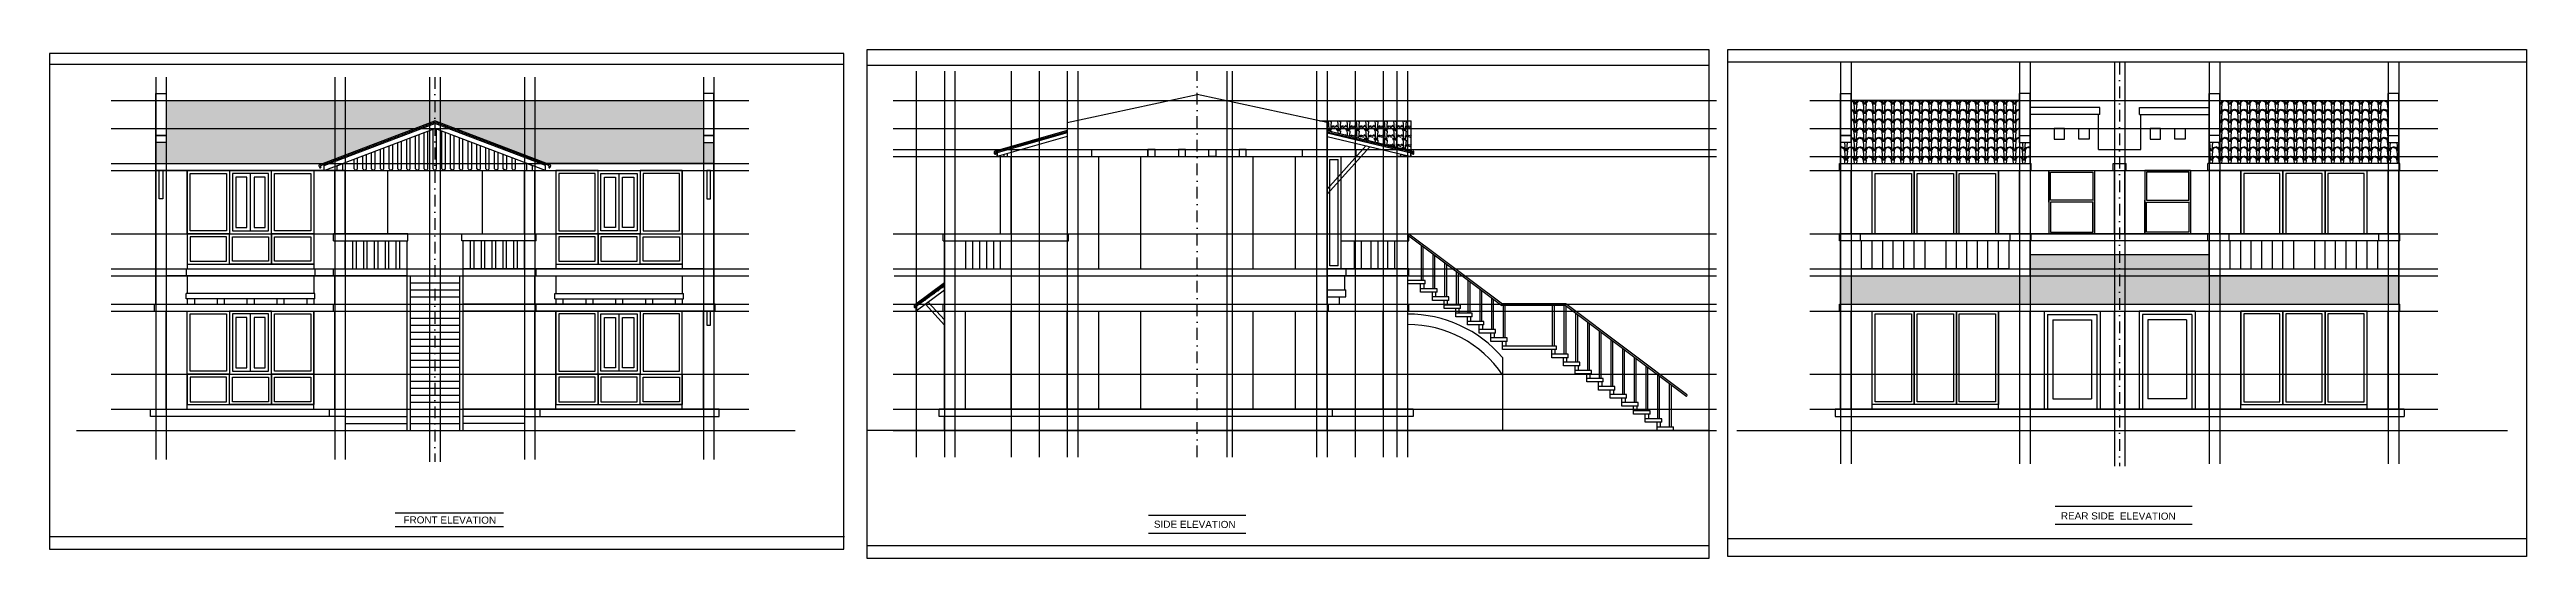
# Model space of a CAD drawing. Header units: inches. Extents: x 171009 to 352533, y -79956 to -38287.
# Drawn here: x 174964 to 177080, y -39542 to -39107 of the extents above; entities that cross this region are included whole.
import ezdxf

# ---------------------------------------------------------------- set-up
doc = ezdxf.new("R2010")
doc.units = ezdxf.units.IN
doc.header["$LTSCALE"] = 20
doc.header["$MEASUREMENT"] = 0
doc.linetypes.add('DASHDOT', pattern=[1, 0.5, -0.25, 0, -0.25])
doc.layers.get('0').update_dxf_attribs({"linetype": 'CONTINUOUS'})
for name, color, linetype in [('border', 230, 'CONTINUOUS'), ('COLUMN', 31, 'CONTINUOUS'), ('DOOR', 1, 'CONTINUOUS'), ('guide', 211, 'CONTINUOUS'), ('HANDRAIL', 1, 'CONTINUOUS'), ('KALKAAL', 7, 'CONTINUOUS'), ('TEXTS', 2, 'CONTINUOUS'), ('TILE', 22, 'CONTINUOUS'), ('wall', 13, 'CONTINUOUS'), ('WINDOW', 4, 'CONTINUOUS'), ('WOOD', 7, 'CONTINUOUS')]:
    doc.layers.add(name, color=color, linetype=linetype)
doc.styles.add('STYLE1', font='arial_B.ttf')
pattern_1 = [(274.9697, (152313.18203, -38313.605), (-7.999930456, 96.000008412), [7.387776, -177.306568]), (180, (152313.822, -38320.965), (-8, -8), [0.64, -7.36]), (0, (152305.822, -38321.605), (8, 8), [2.24, -5.76]), (90, (152308.062, -38321.605), (-8, 8), [0.8, -7.2]), (270, (152313.182, -38320.805), (8, -8), [0.8, -7.2]), (0, (152313.182, -38321.605), (8, 8), [0.64, -7.36]), (0, (152305.822, -38320.965), (8, 8), [1.6, -6.4]), (85.0303, (152307.42203, -38320.965), (7.999930456, 96.000008412), [7.387776, -177.306568]), (52.6961, (152307.42203, -38320.565), (-103.999887119, -136.0000859335), [2.112064, -209.094]), (18.4349, (152308.702, -38318.885), (16.00000348, 7.99998723), [2.023856, -23.27436]), (341.5651, (152310.622, -38318.245), (-16.00000348, 7.99998723), [2.023856, -23.27436]), (307.3039, (152312.54203, -38318.885), (103.999887119, -136.0000859335), [2.112064, -209.094]), (20.2249, (152309.10203, -38319.445), (-87.9999781147, -32.000066685), [1.61988, -160.367776]), (339.7751, (152310.62203, -38318.885), (87.9999781147, -32.000066685), [1.61988, -160.367776]), (307.4054, (152312.14203, -38319.445), (80.000079621, -103.99993972), [1.712072, -169.4954]), (52.5946, (152308.06203, -38320.805), (-80.000079621, -103.99993972), [1.712072, -169.4954])]
pattern_2 = [(274.9697, (7.36, 8), (-7.99993045606, 96.00000841214), [7.387776, -177.306568]), (180, (8, 0.64), (-8, -8), [0.64, -7.36]), (0, (0, 0), (8, 8), [2.24, -5.76]), (90, (2.24, 0), (-8, 8), [0.8, -7.2]), (270, (7.36, 0.8), (8, -8), [0.8, -7.2]), (0, (7.36, 0), (8, 8), [0.64, -7.36]), (0, (0, 0.64), (8, 8), [1.6, -6.4]), (85.0303, (1.6, 0.64), (7.99993045606, 96.00000841214), [7.387776, -177.306568]), (52.6961, (1.6, 1.04), (-103.99988711906, -136.0000859335), [2.112064, -209.094]), (18.4349, (2.88, 2.72), (16.000003477, 7.999987226), [2.023856, -23.27436]), (341.5651, (4.8, 3.36), (-16.000003477, 7.999987226), [2.023856, -23.27436]), (307.3039, (6.72, 2.72), (103.99988711906, -136.0000859335), [2.112064, -209.094]), (20.2249, (3.28, 2.16), (-87.9999781147, -32.0000666848), [1.61988, -160.367776]), (339.7751, (4.8, 2.72), (87.9999781147, -32.0000666848), [1.61988, -160.367776]), (307.4054, (6.32, 2.16), (80.0000796209, -103.99993971984), [1.712072, -169.4954]), (52.5946, (2.24, 0.8), (-80.0000796209, -103.99993971984), [1.712072, -169.4954])]

msp = doc.modelspace()

# ---------------------------------------------------------------- texts
at = {"layer": 'TEXTS', "style": 'STYLE1'}
for s, p in [('FRONT ELEVATION', (175266.009, -39512.153)), ('SIDE ELEVATION ', (175907.328, -39515.868)), ('REAR SIDE  ELEVATION ', (176682.358, -39508.677))]:
    msp.add_text(s, height=6.075, rotation=359.791585, dxfattribs=at).set_placement(p)

# ---------------------------------------------------------------- blocks, each defined once
blk = doc.blocks.new('A$C1D5D6979')
at = {"layer": 'WINDOW'}
blk.add_line((-18, -51.5), (-18, -2.5), dxfattribs=at)
for points in [[(-36, -54), (0, -54), (0, 0), (-36, 0)], [(-33.5, -51.5), (-2.5, -51.5), (-2.5, -2.5), (-33.5, -2.5)], [(-30.5, -5.5), (-30.5, -48.5), (-21, -48.5), (-21, -5.5)], [(-15, -5.5), (-15, -48.5), (-5.5, -48.5), (-5.5, -5.5)]]:
    blk.add_lwpolyline(points, close=True, dxfattribs=at)
blk = doc.blocks.new('*U165')
blk.add_blockref('A$C1D5D6979', (18, 0))

# ---------------------------------------------------------------- hatches: boundary and pattern name
at = {"layer": 'TILE'}
h = msp.add_hatch(dxfattribs=at)
h.set_pattern_fill('SPANTILE', color=256, scale=8, style=0)
h.set_pattern_definition([(274.9697, (152771.12787, -38313.605), (-7.999930456, 96.000008412), [7.387776, -177.306568]), (180, (152771.768, -38320.965), (-8, -8), [0.64, -7.36]), (0, (152763.768, -38321.605), (8, 8), [2.24, -5.76]), (90, (152766.008, -38321.605), (-8, 8), [0.8, -7.2]), (270, (152771.128, -38320.805), (8, -8), [0.8, -7.2]), (0, (152771.128, -38321.605), (8, 8), [0.64, -7.36]), (0, (152763.768, -38320.965), (8, 8), [1.6, -6.4]), (85.0303, (152765.36787, -38320.965), (7.999930456, 96.000008412), [7.387776, -177.306568]), (52.6961, (152765.36787, -38320.565), (-103.999887119, -136.0000859335), [2.112064, -209.094]), (18.4349, (152766.6479, -38318.885), (16.00000348, 7.99998723), [2.023856, -23.27436]), (341.5651, (152768.5679, -38318.245), (-16.00000348, 7.99998723), [2.023856, -23.27436]), (307.3039, (152770.48787, -38318.885), (103.999887119, -136.0000859335), [2.112064, -209.094]), (20.2249, (152767.04787, -38319.445), (-87.999978115, -32.000066685), [1.61988, -160.367776]), (339.7751, (152768.56787, -38318.885), (87.999978115, -32.000066685), [1.61988, -160.367776]), (307.4054, (152770.08787, -38319.445), (80.000079621, -103.99993972), [1.712072, -169.4954]), (52.5946, (152766.00787, -38320.805), (-80.000079621, -103.99993972), [1.712072, -169.4954])])
h.paths.add_polyline_path([(175531.322, -39186.739), (175522.321, -39186.739), (175522.321, -39150.672), (175063.324, -39150.672), (175063.324, -39186.739), (175054.322, -39186.739), (175054.322, -39204.672), (175197.219, -39204.672), (175292.822, -39168.252), (175388.425, -39204.672), (175531.322, -39204.672)])
h = msp.add_hatch(dxfattribs=at)
h.set_pattern_fill('SPANTILE', color=256, scale=8, style=0)
h.set_pattern_definition(pattern_1)
h.paths.add_polyline_path([(176656.088, -39204.672), (176656.088, -39186.739), (176647.086, -39186.739), (176647.086, -39150.672), (176503.086, -39150.672), (176503.086, -39186.739), (176494.085, -39186.739), (176494.085, -39204.672)])
h = msp.add_hatch(dxfattribs=at)
h.set_pattern_fill('SPANTILE', color=256, scale=8, style=0)
h.set_pattern_definition(pattern_1)
h.paths.add_polyline_path([(176971.088, -39204.672), (176971.088, -39186.739), (176962.086, -39186.739), (176962.086, -39150.672), (176818.086, -39150.672), (176818.086, -39186.739), (176809.085, -39186.739), (176809.085, -39204.672)])
h = msp.add_hatch(dxfattribs=at)
h.set_pattern_fill('SPANTILE', color=256, scale=8, style=0)
h.set_pattern_definition(pattern_2)
h.paths.add_polyline_path([(176127.257, -39168.252), (176048.69, -39168.252), (176055.258, -39169.672), (176055.258, -39176.392), (176127.257, -39193.569)])
h = msp.add_hatch(dxfattribs=at)
h.set_pattern_fill('SPANTILE', color=256, scale=8, style=0)
h.set_pattern_definition(pattern_2)
h.paths.add_polyline_path([(176656.086, -39282.672), (176656.086, -39300.672), (176494.085, -39300.672), (176494.085, -39324.672), (176971.088, -39324.672), (176971.088, -39300.672), (176809.086, -39300.672), (176809.086, -39282.672)])

# ---------------------------------------------------------------- linework, layer by layer
for p, q in [((176656.088, -39144.672), (176647.086, -39144.672)), ((176647.086, -39180.672), (176647.086, -39144.672)), ((176656.088, -39180.672), (176656.088, -39144.672)), ((176809.085, -39144.672), (176818.086, -39144.672)), ((176809.085, -39180.672), (176809.085, -39144.672)), ((176818.086, -39180.672), (176818.086, -39144.672)), ((176971.088, -39144.672), (176962.086, -39144.672)), ((176962.086, -39180.672), (176962.086, -39144.672)), ((176971.088, -39180.672), (176971.088, -39144.672)), ((175283.824, -39209.172), (175283.824, -39178.1)), ((175286.824, -39209.172), (175286.824, -39176.957)), ((175291.324, -39209.172), (175291.324, -39175.243)), ((175294.324, -39209.172), (175294.324, -39175.244)), ((175298.821, -39209.172), (175298.821, -39176.957)), ((175301.821, -39209.172), (175301.821, -39178.1)), ((175226.824, -39209.172), (175226.824, -39199.815)), ((175231.324, -39209.172), (175231.324, -39198.1)), ((175231.324, -39209.172), (175231.324, -39198.1)), ((175234.324, -39209.172), (175234.324, -39196.957)), ((175234.324, -39209.172), (175234.324, -39196.957)), ((175238.824, -39209.172), (175238.824, -39195.243)), ((175241.824, -39209.172), (175241.824, -39194.1)), ((175246.324, -39209.172), (175246.324, -39192.386)), ((175249.324, -39209.172), (175249.324, -39191.243)), ((175253.824, -39209.172), (175253.824, -39189.529)), ((175256.824, -39209.172), (175256.824, -39188.386)), ((175261.324, -39209.172), (175261.324, -39186.672)), ((175264.324, -39209.172), (175264.324, -39185.529)), ((175268.824, -39209.172), (175268.824, -39183.815)), ((175271.824, -39209.172), (175271.824, -39182.672)), ((175276.324, -39209.172), (175276.324, -39180.957)), ((175279.324, -39209.172), (175279.324, -39179.815)), ((175306.321, -39209.172), (175306.321, -39179.815)), ((175309.321, -39209.172), (175309.321, -39180.957)), ((175313.821, -39209.172), (175313.821, -39182.672)), ((175316.821, -39209.172), (175316.821, -39183.815)), ((175321.321, -39209.172), (175321.321, -39185.529)), ((175324.321, -39209.172), (175324.321, -39186.672)), ((175328.821, -39209.172), (175328.821, -39188.386)), ((175331.821, -39209.172), (175331.821, -39189.529)), ((175336.321, -39209.172), (175336.321, -39191.243)), ((175339.321, -39209.172), (175339.321, -39192.386)), ((175343.821, -39209.172), (175343.821, -39194.1)), ((175346.821, -39209.172), (175346.821, -39195.243)), ((175351.321, -39209.172), (175351.321, -39196.957)), ((175351.321, -39209.172), (175351.321, -39196.957)), ((175354.321, -39209.172), (175354.321, -39198.1)), ((175354.321, -39209.172), (175354.321, -39198.1)), ((175358.821, -39209.172), (175358.821, -39199.815)), ((176647.086, -39180.672), (176656.088, -39180.672)), ((176818.086, -39180.672), (176809.085, -39180.672)), ((176962.086, -39180.672), (176971.088, -39180.672)), ((175209.324, -39206.481), (175214.324, -39204.576)), ((175216.324, -39210.672), (175369.321, -39210.672)), ((175223.824, -39209.172), (175223.824, -39200.957)), ((175223.824, -39209.172), (175225.324, -39210.672)), ((175225.324, -39210.672), (175226.824, -39209.172)), ((175231.324, -39209.172), (175232.824, -39210.672)), ((175231.324, -39209.172), (175232.824, -39210.672)), ((175232.824, -39210.672), (175234.324, -39209.172)), ((175232.824, -39210.672), (175234.324, -39209.172)), ((175238.824, -39209.172), (175240.324, -39210.672)), ((175240.324, -39210.672), (175241.824, -39209.172)), ((175246.324, -39209.172), (175247.824, -39210.672)), ((175247.824, -39210.672), (175249.324, -39209.172)), ((175253.824, -39209.172), (175255.324, -39210.672)), ((175255.324, -39210.672), (175256.824, -39209.172)), ((175261.324, -39209.172), (175262.824, -39210.672)), ((175262.824, -39210.672), (175264.324, -39209.172)), ((175268.824, -39209.172), (175270.324, -39210.672)), ((175270.324, -39210.672), (175271.824, -39209.172)), ((175276.324, -39209.172), (175277.824, -39210.672)), ((175277.824, -39210.672), (175279.324, -39209.172)), ((175283.824, -39209.172), (175285.324, -39210.672)), ((175285.324, -39210.672), (175286.824, -39209.172)), ((175291.324, -39209.172), (175292.824, -39210.672)), ((175292.824, -39210.672), (175294.324, -39209.172)), ((175300.321, -39210.672), (175298.821, -39209.172)), ((175301.821, -39209.172), (175300.321, -39210.672)), ((175307.821, -39210.672), (175306.321, -39209.172)), ((175309.321, -39209.172), (175307.821, -39210.672)), ((175315.321, -39210.672), (175313.821, -39209.172)), ((175316.821, -39209.172), (175315.321, -39210.672)), ((175322.821, -39210.672), (175321.321, -39209.172)), ((175324.321, -39209.172), (175322.821, -39210.672)), ((175330.321, -39210.672), (175328.821, -39209.172)), ((175331.821, -39209.172), (175330.321, -39210.672)), ((175337.821, -39210.672), (175336.321, -39209.172)), ((175339.321, -39209.172), (175337.821, -39210.672)), ((175345.321, -39210.672), (175343.821, -39209.172)), ((175346.821, -39209.172), (175345.321, -39210.672)), ((175352.821, -39210.672), (175351.321, -39209.172)), ((175352.821, -39210.672), (175351.321, -39209.172)), ((175354.321, -39209.172), (175352.821, -39210.672)), ((175354.321, -39209.172), (175352.821, -39210.672)), ((175360.321, -39210.672), (175358.821, -39209.172)), ((175361.821, -39209.172), (175360.321, -39210.672)), ((175361.821, -39209.172), (175361.821, -39200.957)), ((175376.321, -39206.481), (175371.321, -39204.576)), ((175222.573, -39270.672), (175222.573, -39294.672)), ((175225.573, -39270.672), (175225.573, -39294.672)), ((175231.823, -39270.672), (175231.823, -39294.672)), ((175234.823, -39270.672), (175234.823, -39294.672)), ((175241.073, -39270.672), (175241.073, -39294.672)), ((175244.073, -39270.672), (175244.073, -39294.672)), ((175250.323, -39270.672), (175250.323, -39294.672)), ((175253.323, -39270.672), (175253.323, -39294.672)), ((175259.572, -39270.672), (175259.572, -39294.672)), ((175262.572, -39270.672), (175262.572, -39294.672)), ((175268.822, -39270.672), (175268.822, -39432.672)), ((175316.822, -39270.672), (175316.822, -39432.672)), ((175323.072, -39270.672), (175323.072, -39294.672)), ((175326.072, -39270.672), (175326.072, -39294.672)), ((175332.321, -39270.672), (175332.321, -39294.672)), ((175335.321, -39270.672), (175335.321, -39294.672)), ((175341.571, -39270.672), (175341.571, -39294.672)), ((175344.571, -39270.672), (175344.571, -39294.672)), ((175350.821, -39270.672), (175350.821, -39294.672)), ((175353.821, -39270.672), (175353.821, -39294.672)), ((175360.071, -39270.672), (175360.071, -39294.672)), ((175363.071, -39270.672), (175363.071, -39294.672)), ((176530.085, -39294.672), (176530.085, -39270.672)), ((176539.085, -39294.672), (176539.085, -39270.672)), ((176548.085, -39294.672), (176548.085, -39270.672)), ((176557.085, -39294.672), (176557.085, -39270.672)), ((176593.086, -39294.672), (176593.086, -39270.672)), ((176602.086, -39294.672), (176602.086, -39270.672)), ((176611.086, -39294.672), (176611.086, -39270.672)), ((176620.086, -39294.672), (176620.086, -39270.672)), ((176845.086, -39294.672), (176845.086, -39270.672)), ((176854.086, -39294.672), (176854.086, -39270.672)), ((176863.086, -39294.672), (176863.086, -39270.672)), ((176872.086, -39294.672), (176872.086, -39270.672)), ((176908.088, -39294.672), (176908.088, -39270.672)), ((176917.088, -39294.672), (176917.088, -39270.672)), ((176926.088, -39294.672), (176926.088, -39270.672)), ((176935.088, -39294.672), (176935.088, -39270.672)), ((175268.822, -39300.672), (175316.822, -39300.672)), ((175271.822, -39300.672), (175271.822, -39432.672)), ((175313.822, -39300.672), (175313.822, -39432.672)), ((176139.258, -39304.572), (176124.258, -39304.572)), ((176139.258, -39307.572), (176139.258, -39304.572)), ((175271.822, -39306.672), (175313.822, -39306.672)), ((175271.822, -39312.672), (175313.822, -39312.672)), ((175271.822, -39318.672), (175313.822, -39318.672)), ((175271.822, -39324.672), (175313.822, -39324.672)), ((176139.258, -39307.572), (176124.258, -39307.572)), ((176135.258, -39314.572), (176135.258, -39307.572)), ((176149.258, -39311.572), (176135.258, -39311.572)), ((176149.258, -39314.572), (176135.258, -39314.572)), ((176138.258, -39311.572), (176138.258, -39307.572)), ((176145.258, -39321.572), (176145.258, -39314.572)), ((176159.258, -39318.572), (176145.258, -39318.572)), ((176159.258, -39321.572), (176145.258, -39321.572)), ((176148.258, -39318.572), (176148.258, -39314.572)), ((176149.258, -39314.572), (176149.258, -39311.572)), ((176155.258, -39328.572), (176155.258, -39321.572)), ((176169.258, -39325.572), (176155.258, -39325.572)), ((176158.258, -39325.572), (176158.258, -39321.572)), ((176159.258, -39321.572), (176159.258, -39318.572)), ((176169.258, -39328.572), (176169.258, -39325.572)), ((175271.822, -39330.672), (175313.822, -39330.672)), ((175271.822, -39336.672), (175313.822, -39336.672)), ((175271.822, -39342.672), (175313.822, -39342.672)), ((176169.258, -39328.572), (176155.258, -39328.572)), ((176165.258, -39335.572), (176165.258, -39328.572)), ((176179.258, -39332.572), (176165.258, -39332.572)), ((176179.258, -39335.572), (176165.258, -39335.572)), ((176168.258, -39332.572), (176168.258, -39328.572)), ((176175.258, -39342.572), (176175.258, -39335.572)), ((176189.258, -39339.572), (176175.258, -39339.572)), ((176189.258, -39342.572), (176175.258, -39342.572)), ((176178.258, -39339.572), (176178.258, -39335.572)), ((176179.258, -39335.572), (176179.258, -39332.572)), ((176185.258, -39349.572), (176185.258, -39342.572)), ((176199.258, -39346.572), (176185.258, -39346.572)), ((176188.258, -39346.572), (176188.258, -39342.572)), ((176189.258, -39342.572), (176189.258, -39339.572)), ((176199.258, -39349.572), (176199.258, -39346.572)), ((175271.822, -39348.672), (175313.822, -39348.672)), ((175271.822, -39354.672), (175313.822, -39354.672)), ((175271.822, -39360.672), (175313.822, -39360.672)), ((175271.822, -39366.672), (175313.822, -39366.672)), ((176199.258, -39349.572), (176185.258, -39349.572)), ((176195.258, -39356.572), (176195.258, -39349.572)), ((176209.258, -39353.572), (176195.258, -39353.572)), ((176209.258, -39356.572), (176195.258, -39356.572)), ((176198.258, -39353.572), (176198.258, -39349.572)), ((176205.258, -39363.572), (176205.258, -39356.572)), ((176251.258, -39360.572), (176205.258, -39360.572)), ((176251.258, -39363.572), (176205.258, -39363.572)), ((176208.258, -39360.572), (176208.258, -39356.572)), ((176209.258, -39356.572), (176209.258, -39353.572)), ((176247.258, -39370.572), (176247.258, -39363.572)), ((176261.258, -39367.572), (176247.258, -39367.572)), ((176250.258, -39367.572), (176250.258, -39363.572)), ((176251.258, -39363.572), (176251.258, -39360.572)), ((176261.258, -39370.572), (176261.258, -39367.572)), ((175271.822, -39372.672), (175313.822, -39372.672)), ((175271.822, -39378.672), (175313.822, -39378.672)), ((175271.822, -39384.672), (175313.822, -39384.672)), ((175271.822, -39390.672), (175313.822, -39390.672)), ((176205.258, -39370.4), (176205.258, -39432.672)), ((176261.258, -39370.572), (176247.258, -39370.572)), ((176257.258, -39377.472), (176257.258, -39370.572)), ((176271.258, -39374.472), (176257.258, -39374.472)), ((176271.258, -39377.472), (176257.258, -39377.472)), ((176260.258, -39374.472), (176260.258, -39370.572)), ((176267.258, -39384.372), (176267.258, -39377.472)), ((176281.258, -39381.372), (176267.258, -39381.372)), ((176281.258, -39384.372), (176267.258, -39384.372)), ((176270.258, -39381.372), (176270.258, -39377.472)), ((176271.258, -39377.472), (176271.258, -39374.472)), ((176277.258, -39391.272), (176277.258, -39384.372)), ((176291.258, -39388.272), (176277.258, -39388.272)), ((176280.258, -39388.272), (176280.258, -39384.372)), ((176281.258, -39384.372), (176281.258, -39381.372)), ((176291.258, -39391.272), (176291.258, -39388.272)), ((175271.822, -39396.672), (175313.822, -39396.672)), ((175271.822, -39402.672), (175313.822, -39402.672)), ((175271.822, -39408.672), (175313.822, -39408.672)), ((176291.258, -39391.272), (176277.258, -39391.272)), ((176287.258, -39398.172), (176287.258, -39391.272)), ((176301.258, -39395.172), (176287.258, -39395.172)), ((176301.258, -39398.172), (176287.258, -39398.172)), ((176290.258, -39395.172), (176290.258, -39391.272)), ((176297.258, -39405.072), (176297.258, -39398.172)), ((176311.258, -39402.072), (176297.258, -39402.072)), ((176311.258, -39405.072), (176297.258, -39405.072)), ((176300.258, -39402.072), (176300.258, -39398.172)), ((176301.258, -39398.172), (176301.258, -39395.172)), ((176307.258, -39411.972), (176307.258, -39405.072)), ((176321.258, -39408.972), (176307.258, -39408.972)), ((176310.258, -39408.972), (176310.258, -39405.072)), ((176311.258, -39405.072), (176311.258, -39402.072)), ((176321.258, -39411.972), (176321.258, -39408.972)), ((175216.324, -39414.672), (175216.324, -39432.672)), ((175216.324, -39414.672), (175268.824, -39414.672)), ((175216.324, -39420.672), (175268.824, -39420.672)), ((175216.324, -39426.672), (175268.824, -39426.672)), ((175271.822, -39414.672), (175313.822, -39414.672)), ((175271.822, -39420.672), (175313.822, -39420.672)), ((175271.822, -39426.672), (175313.822, -39426.672)), ((175369.321, -39414.672), (175316.821, -39414.672)), ((175369.321, -39420.672), (175316.821, -39420.672)), ((175369.321, -39426.672), (175316.821, -39426.672)), ((175369.321, -39414.672), (175369.321, -39432.672)), ((176321.258, -39411.972), (176307.258, -39411.972)), ((176317.258, -39418.872), (176317.258, -39411.972)), ((176331.258, -39415.872), (176317.258, -39415.872)), ((176331.258, -39418.872), (176317.258, -39418.872)), ((176320.258, -39415.872), (176320.258, -39411.972)), ((176327.258, -39425.772), (176327.258, -39418.872)), ((176341.258, -39422.772), (176327.258, -39422.772)), ((176341.258, -39425.772), (176327.258, -39425.772)), ((176330.258, -39422.772), (176330.258, -39418.872)), ((176331.258, -39418.872), (176331.258, -39415.872)), ((176337.258, -39432.672), (176337.258, -39425.772)), ((176337.258, -39429.672), (176351.258, -39429.672)), ((176337.258, -39432.672), (176351.258, -39432.672)), ((176340.258, -39429.672), (176340.258, -39425.772)), ((176341.258, -39425.772), (176341.258, -39422.772)), ((176351.258, -39432.672), (176351.258, -39429.672))]:
    msp.add_line(p, q)
at = {"color": 7}
for p, q in [((175752.268, -39270.672), (175752.268, -39294.672)), ((175758.268, -39270.672), (175758.268, -39294.672)), ((175764.268, -39270.672), (175764.268, -39294.672)), ((175770.268, -39270.672), (175770.268, -39294.672)), ((176070.258, -39300.672), (176070.258, -39312.672)), ((176055.258, -39312.672), (176071.258, -39312.672)), ((176055.258, -39318.672), (176071.258, -39318.672)), ((176065.758, -39318.672), (176065.758, -39324.672)), ((176071.258, -39318.672), (176071.258, -39312.672))]:
    msp.add_line(p, q, dxfattribs=at)
at = {"color": 3}
for points in [[(175642.256, -39534.158), (175642.256, -39110.658), (174963.585, -39110.658), (174963.585, -39534.158)], [(175662.308, -39107.219), (176381.456, -39107.219), (176381.456, -39542.117), (175662.308, -39542.117)], [(176397.8, -39107.219), (177080.227, -39107.219), (177080.227, -39540.53), (176397.8, -39540.53)]]:
    msp.add_lwpolyline(points, close=True, dxfattribs=at)
for points in [[(176676.497, -39183.672), (176685.497, -39183.672), (176685.497, -39174.672), (176676.497, -39174.672)], [(176706.629, -39183.672), (176697.629, -39183.672), (176697.629, -39174.672), (176706.629, -39174.672)], [(176758.543, -39183.672), (176767.543, -39183.672), (176767.543, -39174.672), (176758.543, -39174.672)], [(176788.675, -39183.672), (176779.675, -39183.672), (176779.675, -39174.672), (176788.675, -39174.672)], [(175902.258, -39198.672), (175908.258, -39198.672), (175908.258, -39192.672), (175902.258, -39192.672)], [(175928.231, -39198.672), (175934.231, -39198.672), (175934.231, -39192.672), (175928.231, -39192.672)], [(175960.294, -39198.672), (175954.294, -39198.672), (175954.294, -39192.672), (175960.294, -39192.672)], [(175980.258, -39198.672), (175986.258, -39198.672), (175986.258, -39192.672), (175980.258, -39192.672)]]:
    msp.add_lwpolyline(points, close=True)
for radius, start, end in [(106.363, 40.626227, 90.147164), (97.363, 33.990438, 90.160768)]:
    msp.add_arc((176124.531, -39439.655), radius, start, end)
at = {"layer": 'border', "ltscale": 5}
for p, q in [((175642.256, -39120.033), (174963.585, -39120.033)), ((176381.456, -39120.857), (175662.308, -39120.857)), ((177080.227, -39117.948), (176397.8, -39117.948)), ((174964.333, -39523.439), (175643.004, -39523.439)), ((176381.456, -39531.442), (175662.308, -39531.442)), ((177080.227, -39525.367), (176397.8, -39525.367))]:
    msp.add_line(p, q, dxfattribs=at)
at = {"layer": 'COLUMN', "color": 7}
for p, q in [((176494.086, -39210.672), (176494.086, -39264.672)), ((176503.086, -39264.672), (176503.086, -39210.672)), ((176647.086, -39264.672), (176647.086, -39210.672)), ((176656.086, -39210.672), (176656.086, -39264.672)), ((176809.086, -39210.672), (176809.086, -39264.672)), ((176818.086, -39264.672), (176818.086, -39210.672)), ((176962.086, -39264.672), (176962.086, -39210.672)), ((176971.086, -39264.672), (176971.086, -39210.672)), ((176971.086, -39210.672), (176971.086, -39264.672)), ((176494.085, -39414.672), (176494.085, -39330.672)), ((176503.085, -39414.672), (176503.085, -39330.672)), ((176647.086, -39330.672), (176647.086, -39414.672)), ((176656.086, -39414.672), (176656.086, -39330.672)), ((176728.086, -39414.672), (176728.086, -39330.672)), ((176737.086, -39414.672), (176737.086, -39330.672)), ((176809.086, -39414.672), (176809.086, -39330.672)), ((176818.086, -39330.672), (176818.086, -39414.672)), ((176962.088, -39414.672), (176962.088, -39330.672)), ((176971.088, -39414.672), (176971.088, -39330.672))]:
    msp.add_line(p, q, dxfattribs=at)
at = {"layer": 'DOOR'}
for p, q in [((176667.967, -39330.672), (176715.967, -39330.672)), ((176667.967, -39330.672), (176667.967, -39414.672)), ((176670.967, -39333.672), (176712.967, -39333.672)), ((176670.967, -39333.672), (176670.967, -39414.672)), ((176675.467, -39338.172), (176708.467, -39338.172)), ((176675.467, -39338.172), (176675.467, -39405.672)), ((176708.467, -39338.172), (176708.467, -39405.672)), ((176712.967, -39333.672), (176712.967, -39414.672)), ((176715.967, -39330.672), (176715.967, -39414.672)), ((176797.205, -39330.672), (176749.205, -39330.672)), ((176749.205, -39330.672), (176749.205, -39414.672)), ((176794.205, -39333.672), (176752.205, -39333.672)), ((176752.205, -39333.672), (176752.205, -39414.672)), ((176789.705, -39338.172), (176756.705, -39338.172)), ((176756.705, -39338.172), (176756.705, -39405.672)), ((176789.705, -39338.172), (176789.705, -39405.672)), ((176794.205, -39333.672), (176794.205, -39414.672)), ((176797.205, -39330.672), (176797.205, -39414.672)), ((176675.467, -39405.672), (176708.467, -39405.672)), ((176789.705, -39405.672), (176756.705, -39405.672))]:
    msp.add_line(p, q, dxfattribs=at)
at = {"layer": 'guide'}
for p, q in [((175054.322, -39130.756), (175054.322, -39457.53)), ((175063.324, -39130.756), (175063.324, -39457.53)), ((175207.324, -39130.756), (175207.324, -39457.53)), ((175216.324, -39130.756), (175216.324, -39457.53)), ((175288.324, -39130.756), (175288.324, -39459.514)), ((175297.324, -39130.756), (175297.324, -39459.514)), ((175369.324, -39130.756), (175369.324, -39457.53)), ((175378.324, -39130.756), (175378.324, -39457.53)), ((175522.324, -39130.756), (175522.324, -39457.53)), ((175531.325, -39130.756), (175531.325, -39457.53)), ((175704.258, -39125.65), (175704.258, -39455.677)), ((175728.258, -39125.65), (175728.258, -39455.677)), ((175737.258, -39125.65), (175737.258, -39455.677)), ((175785.258, -39125.65), (175785.258, -39455.677)), ((175809.258, -39125.65), (175809.258, -39455.677)), ((175833.258, -39125.65), (175833.258, -39455.677)), ((175842.258, -39125.65), (175842.258, -39455.677)), ((175969.758, -39125.65), (175969.758, -39455.677)), ((175974.258, -39125.65), (175974.258, -39455.677)), ((176046.258, -39125.65), (176046.258, -39455.677)), ((176055.258, -39125.65), (176055.258, -39455.677)), ((176079.258, -39125.65), (176079.258, -39455.677)), ((176103.258, -39125.65), (176103.258, -39455.677)), ((176115.258, -39455.677), (176115.258, -39125.65)), ((176124.258, -39455.677), (176124.258, -39125.65)), ((176494.085, -39118.579), (176494.085, -39461.135)), ((176503.086, -39118.579), (176503.086, -39461.135)), ((176647.086, -39118.579), (176647.086, -39461.135)), ((176656.086, -39118.579), (176656.086, -39461.135)), ((176728.086, -39118.579), (176728.086, -39463.12)), ((176737.086, -39118.579), (176737.086, -39463.12)), ((176809.086, -39118.579), (176809.086, -39461.135)), ((176818.086, -39118.579), (176818.086, -39461.135)), ((176962.086, -39118.579), (176962.086, -39461.135)), ((176971.088, -39118.579), (176971.088, -39461.135))]:
    msp.add_line(p, q, dxfattribs=at)
at = {"layer": 'guide', "linetype": 'DASHDOT'}
for p, q in [((175292.824, -39130.756), (175292.824, -39459.514)), ((175944.263, -39455.677), (175944.263, -39125.65)), ((176732.586, -39118.579), (176732.586, -39463.12))]:
    msp.add_line(p, q, dxfattribs=at)
at = {"layer": 'guide', "color": 3}
for p, q in [((175016.3, -39150.672), (175561.284, -39150.672)), ((176467.839, -39150.672), (177004.498, -39150.672)), ((175016.3, -39174.672), (175561.284, -39174.672)), ((176467.839, -39174.672), (177004.498, -39174.672)), ((175016.3, -39294.672), (175561.284, -39294.672)), ((175016.3, -39300.672), (175561.284, -39300.672)), ((176467.839, -39294.672), (177004.498, -39294.672)), ((176467.839, -39300.672), (177004.498, -39300.672))]:
    msp.add_line(p, q, dxfattribs=at)
at = {"layer": 'guide', "color": 3, "linetype": 'Continuous'}
for p, q in [((175684.601, -39150.672), (176388.058, -39150.672)), ((175684.601, -39174.672), (176388.058, -39174.672)), ((175684.601, -39294.672), (176388.058, -39294.672)), ((175685.275, -39300.672), (176388.058, -39300.672))]:
    msp.add_line(p, q, dxfattribs=at)
at = {"layer": 'guide', "color": 1, "linetype": 'Continuous'}
for p, q in [((175684.601, -39192.672), (176388.058, -39192.672)), ((175684.601, -39198.672), (176388.058, -39198.672)), ((175684.601, -39324.672), (176388.058, -39324.672)), ((175684.601, -39330.672), (176388.058, -39330.672))]:
    msp.add_line(p, q, dxfattribs=at)
at = {"layer": 'guide', "color": 1}
for p, q in [((176467.839, -39198.672), (177004.498, -39198.672)), ((175016.3, -39204.672), (175561.284, -39204.672)), ((175016.3, -39210.672), (175561.284, -39210.672)), ((176467.839, -39210.672), (177004.498, -39210.672)), ((175016.3, -39324.672), (175561.284, -39324.672)), ((175016.3, -39330.672), (175561.284, -39330.672)), ((176467.839, -39330.672), (177004.498, -39330.672))]:
    msp.add_line(p, q, dxfattribs=at)
at = {"layer": 'guide', "color": 5}
for p, q in [((175016.3, -39264.672), (175561.284, -39264.672)), ((176467.839, -39264.672), (177004.498, -39264.672)), ((175016.3, -39384.672), (175561.284, -39384.672)), ((176467.839, -39384.672), (177004.498, -39384.672))]:
    msp.add_line(p, q, dxfattribs=at)
at = {"layer": 'guide', "color": 5, "linetype": 'Continuous'}
for p, q in [((175684.601, -39264.672), (176388.058, -39264.672)), ((175684.601, -39384.672), (176388.058, -39384.672))]:
    msp.add_line(p, q, dxfattribs=at)
at = {"layer": 'guide', "color": 13}
for p, q in [((175016.3, -39414.672), (175561.284, -39414.672)), ((175016.3, -39432.672), (175561.284, -39432.672)), ((176467.839, -39414.672), (177004.498, -39414.672)), ((176467.839, -39432.672), (177004.498, -39432.672))]:
    msp.add_line(p, q, dxfattribs=at)
at = {"layer": 'guide', "color": 13, "linetype": 'Continuous'}
for p, q in [((175684.601, -39414.672), (176388.058, -39414.672)), ((175684.601, -39432.672), (176388.058, -39432.672))]:
    msp.add_line(p, q, dxfattribs=at)
at = {"layer": 'HANDRAIL'}
for p, q in [((176125.258, -39264.672), (176205.258, -39324.572)), ((176125.258, -39266.546), (176204.759, -39326.072)), ((176136.008, -39304.572), (176136.008, -39274.595)), ((176137.508, -39304.572), (176137.508, -39275.718)), ((176146.008, -39311.572), (176146.008, -39282.082)), ((176147.508, -39311.572), (176147.508, -39283.205)), ((176156.008, -39318.572), (176156.008, -39289.57)), ((176157.508, -39318.572), (176157.508, -39290.693)), ((176166.008, -39325.572), (176166.008, -39297.057)), ((176167.508, -39325.572), (176167.508, -39298.18)), ((176176.008, -39332.572), (176176.008, -39304.545)), ((176177.508, -39332.572), (176177.508, -39305.668)), ((176186.008, -39339.572), (176186.008, -39312.032)), ((176187.508, -39339.572), (176187.508, -39313.155)), ((176196.008, -39346.572), (176196.008, -39319.52)), ((176197.508, -39346.572), (176197.508, -39320.643)), ((176258.772, -39326.072), (176204.759, -39326.072)), ((176259.271, -39324.572), (176205.258, -39324.572)), ((176206.008, -39353.572), (176206.008, -39326.072)), ((176207.508, -39353.572), (176207.508, -39326.072)), ((176248.008, -39360.572), (176248.008, -39326.072)), ((176249.508, -39360.572), (176249.508, -39326.072)), ((176258.008, -39367.572), (176258.008, -39326.072)), ((176361.666, -39403.114), (176258.772, -39326.072)), ((176362.565, -39401.913), (176259.271, -39324.572)), ((176259.508, -39367.572), (176259.508, -39326.623)), ((176268.008, -39374.472), (176268.008, -39332.987)), ((176269.508, -39374.472), (176269.508, -39334.11)), ((176278.008, -39381.372), (176278.008, -39340.475)), ((176279.508, -39381.372), (176279.508, -39341.598)), ((176288.008, -39388.272), (176288.008, -39347.962)), ((176289.508, -39388.272), (176289.508, -39349.085)), ((176298.008, -39395.172), (176298.008, -39355.45)), ((176299.508, -39395.172), (176299.508, -39356.573)), ((176308.008, -39402.072), (176308.008, -39362.937)), ((176309.508, -39402.072), (176309.508, -39364.06)), ((176318.008, -39408.972), (176318.008, -39370.425)), ((176319.508, -39408.972), (176319.508, -39371.548)), ((176328.008, -39415.872), (176328.008, -39377.912)), ((176329.508, -39415.872), (176329.508, -39379.035)), ((176338.008, -39422.772), (176338.008, -39385.4)), ((176339.508, -39422.772), (176339.508, -39386.523)), ((176348.008, -39429.672), (176348.008, -39392.326)), ((176349.508, -39429.672), (176349.508, -39394.01))]:
    msp.add_line(p, q, dxfattribs=at)
msp.add_arc((176362.208, -39402.582), 0.759, 224.455467, 61.896466, dxfattribs=at)
at = {"layer": 'KALKAAL'}
for p, q in [((175776.268, -39264.672), (175776.268, -39198.672)), ((175776.268, -39198.672), (175785.258, -39198.672)), ((175785.258, -39264.672), (175785.258, -39198.672)), ((176115.258, -39264.672), (176115.258, -39198.672)), ((176124.258, -39198.672), (176115.258, -39198.672)), ((176124.258, -39264.672), (176124.258, -39198.672)), ((175207.324, -39264.672), (175207.324, -39210.672)), ((175216.324, -39210.672), (175207.324, -39210.672)), ((175216.324, -39264.672), (175216.324, -39210.672)), ((175369.321, -39264.672), (175369.321, -39210.672)), ((175369.321, -39210.672), (175378.321, -39210.672)), ((175378.321, -39264.672), (175378.321, -39210.672))]:
    msp.add_line(p, q, dxfattribs=at)
at = {"layer": 'TEXTS'}
for p, q in [((175351.453, -39503.356), (175258.98, -39503.356)), ((175351.453, -39515.199), (175258.98, -39515.199)), ((175985.944, -39505.34), (175902.582, -39505.34)), ((176794.488, -39497.661), (176677.438, -39497.661)), ((176794.488, -39513.223), (176677.438, -39513.223)), ((175985.944, -39520.784), (175902.582, -39520.784))]:
    msp.add_line(p, q, dxfattribs=at)
at = {"layer": 'TILE'}
for p, q in [((175194.109, -39205.857), (175292.822, -39168.252)), ((175195.447, -39206.417), (175292.822, -39169.322)), ((175391.535, -39205.857), (175292.822, -39168.252)), ((175390.197, -39206.417), (175292.822, -39169.322)), ((175833.268, -39176.392), (175771.535, -39193.982)), ((175833.268, -39177.432), (175772.535, -39194.737)), ((176055.258, -39176.392), (176128.99, -39193.982)), ((176055.258, -39177.432), (176127.99, -39194.737)), ((175771.172, -39196.269), (175771.172, -39194.463)), ((175772.172, -39196.357), (175772.172, -39195.218)), ((176128.353, -39196.357), (176128.353, -39195.218)), ((176129.353, -39196.269), (176129.353, -39194.463)), ((175193.829, -39206.525), (175194.565, -39208.201)), ((175195.167, -39207.085), (175195.48, -39207.799)), ((175390.477, -39207.085), (175390.164, -39207.799)), ((175391.815, -39206.525), (175391.079, -39208.201)), ((175702.454, -39326.037), (175702.454, -39327.469)), ((175728.258, -39306.664), (175702.657, -39325.635)), ((175703.454, -39326.54), (175703.454, -39327.469)), ((175728.258, -39307.909), (175703.657, -39326.139))]:
    msp.add_line(p, q, dxfattribs=at)
for centre, radius, start, end in [((175771.672, -39194.463), 0.5, 105.904075, 180), ((175771.689, -39196.114), 0.54, 196.725103, 333.297902), ((175772.672, -39195.218), 0.5, 105.904075, 180), ((176127.853, -39195.218), 0.5, 0, 74.095925), ((176128.836, -39196.114), 0.54, 206.702098, 343.274897), ((176128.853, -39194.463), 0.5, 0, 74.095925), ((175194.287, -39206.324), 0.5, 110.854458, 203.696297), ((175194.895, -39207.709), 0.592, 236.116583, 351.276012), ((175195.625, -39206.884), 0.5, 110.854458, 203.696297), ((175390.749, -39207.709), 0.592, 188.723988, 303.883417), ((175390.019, -39206.884), 0.5, 336.303703, 69.145542), ((175391.357, -39206.324), 0.5, 336.303703, 69.145542), ((175702.954, -39326.037), 0.5, 126.53891, 180), ((175703.954, -39326.54), 0.5, 126.53891, 180), ((175702.954, -39327.172), 0.582, 210.717478, 329.282522)]:
    msp.add_arc(centre, radius, start, end, dxfattribs=at)
at = {"layer": 'wall', "color": 7}
for p, q in [((175054.322, -39144.672), (175063.324, -39144.672)), ((175054.322, -39180.672), (175054.322, -39144.672)), ((175063.324, -39144.672), (175063.324, -39180.672)), ((175522.321, -39144.672), (175522.321, -39180.672)), ((175531.322, -39144.672), (175522.321, -39144.672)), ((175531.322, -39180.672), (175531.322, -39144.672)), ((176494.085, -39144.672), (176503.086, -39144.672)), ((176494.085, -39180.672), (176494.085, -39144.672)), ((176503.086, -39180.672), (176503.086, -39144.672)), ((175063.324, -39180.672), (175054.322, -39180.672)), ((175522.321, -39180.672), (175531.322, -39180.672)), ((176494.085, -39180.672), (176503.086, -39180.672)), ((175252.324, -39210.672), (175252.324, -39264.672)), ((175333.321, -39210.672), (175333.321, -39264.672)), ((175081.324, -39320.172), (175081.324, -39324.672)), ((175087.324, -39320.172), (175087.324, -39324.672)), ((175106.824, -39320.172), (175106.824, -39324.672)), ((175112.824, -39320.172), (175112.824, -39324.672)), ((175132.324, -39320.172), (175132.324, -39324.672)), ((175138.324, -39320.172), (175138.324, -39324.672)), ((175157.824, -39320.172), (175157.824, -39324.672)), ((175163.824, -39320.172), (175163.824, -39324.672)), ((175183.318, -39320.172), (175183.318, -39324.672)), ((175189.324, -39320.172), (175189.324, -39324.672)), ((175396.321, -39320.172), (175396.321, -39324.672)), ((175402.326, -39320.172), (175402.326, -39324.672)), ((175421.821, -39320.172), (175421.821, -39324.672)), ((175427.821, -39320.172), (175427.821, -39324.672)), ((175447.321, -39320.172), (175447.321, -39324.672)), ((175453.321, -39320.172), (175453.321, -39324.672)), ((175472.821, -39320.172), (175472.821, -39324.672)), ((175478.821, -39320.172), (175478.821, -39324.672)), ((175498.321, -39320.172), (175498.321, -39324.672)), ((175504.321, -39320.172), (175504.321, -39324.672))]:
    msp.add_line(p, q, dxfattribs=at)
at = {"layer": 'wall'}
for p, q in [((175063.324, -39150.672), (175522.324, -39150.672)), ((175833.268, -39169.672), (175944.263, -39145.672)), ((176055.258, -39169.672), (175944.263, -39145.672)), ((176647.086, -39150.672), (176503.086, -39150.672)), ((176715.586, -39156.672), (176656.088, -39156.672)), ((176715.586, -39162.672), (176715.586, -39156.672)), ((176749.586, -39156.672), (176809.085, -39156.672)), ((176749.586, -39162.672), (176749.586, -39156.672)), ((176818.086, -39150.672), (176962.086, -39150.672)), ((175833.268, -39169.672), (175833.26, -39264.672)), ((176048.69, -39168.252), (176127.257, -39168.252)), ((176055.258, -39324.672), (176055.258, -39169.672)), ((176127.257, -39193.489), (176127.257, -39168.252)), ((176715.586, -39162.672), (176656.088, -39162.672)), ((176714.586, -39192.672), (176714.586, -39162.672)), ((176749.586, -39162.672), (176809.085, -39162.672)), ((176750.586, -39192.672), (176750.586, -39162.672)), ((175054.322, -39324.672), (175054.322, -39186.739)), ((175531.322, -39324.672), (175531.322, -39186.739)), ((175773.268, -39195.568), (175773.268, -39194.528)), ((175773.768, -39195.426), (175773.768, -39194.386)), ((175854.258, -39192.672), (175902.258, -39192.672)), ((175854.258, -39198.672), (175854.258, -39192.672)), ((175854.258, -39198.672), (175902.258, -39198.672)), ((175860.258, -39294.672), (175860.258, -39198.672)), ((175896.258, -39294.672), (175896.258, -39198.672)), ((175902.258, -39198.672), (175902.258, -39192.672)), ((175986.258, -39192.672), (176034.258, -39192.672)), ((175986.258, -39198.672), (175986.258, -39192.672)), ((175986.258, -39198.672), (176034.258, -39198.672)), ((175992.258, -39294.672), (175992.258, -39198.672)), ((175992.258, -39198.672), (176028.258, -39198.672)), ((176028.258, -39294.672), (176028.258, -39198.672)), ((176034.258, -39198.672), (176034.258, -39192.672)), ((176055.258, -39192.672), (176080.258, -39192.672)), ((176055.258, -39198.672), (176080.258, -39198.672)), ((176079.258, -39192.672), (176079.258, -39187.29)), ((176080.258, -39198.672), (176080.258, -39192.672)), ((176126.757, -39195.426), (176126.757, -39194.386)), ((176127.257, -39195.568), (176127.257, -39194.528)), ((176503.086, -39180.672), (176494.085, -39180.672)), ((176494.085, -39186.739), (176494.085, -39180.672)), ((176503.086, -39186.739), (176494.085, -39186.739)), ((176494.085, -39204.672), (176494.085, -39186.739)), ((176503.086, -39186.739), (176503.086, -39180.672)), ((176647.086, -39186.739), (176647.086, -39180.672)), ((176647.086, -39180.672), (176656.088, -39180.672)), ((176647.086, -39186.739), (176656.088, -39186.739)), ((176656.088, -39186.739), (176656.088, -39180.672)), ((176656.088, -39204.672), (176656.088, -39186.739)), ((176714.586, -39192.672), (176750.586, -39192.672)), ((176809.085, -39186.739), (176809.085, -39180.672)), ((176818.086, -39180.672), (176809.085, -39180.672)), ((176818.086, -39186.739), (176809.085, -39186.739)), ((176809.085, -39204.672), (176809.085, -39186.739)), ((176818.086, -39186.739), (176818.086, -39180.672)), ((176962.086, -39186.739), (176962.086, -39180.672)), ((176962.086, -39180.672), (176971.088, -39180.672)), ((176962.086, -39186.739), (176971.088, -39186.739)), ((176971.088, -39186.739), (176971.088, -39180.672)), ((176971.088, -39204.672), (176971.088, -39186.739)), ((175054.322, -39204.672), (175197.219, -39204.672)), ((175207.324, -39210.672), (175054.322, -39210.672)), ((175063.324, -39210.672), (175063.324, -39324.672)), ((175081.324, -39210.672), (175081.324, -39294.672)), ((175189.324, -39210.672), (175189.324, -39294.672)), ((175200.028, -39204.672), (175202.837, -39204.672)), ((175378.321, -39210.672), (175531.322, -39210.672)), ((175385.616, -39204.672), (175382.807, -39204.672)), ((175531.322, -39204.672), (175388.425, -39204.672)), ((175396.321, -39210.672), (175396.321, -39294.672)), ((175504.321, -39210.672), (175504.321, -39294.672)), ((175522.321, -39210.672), (175522.321, -39324.672)), ((176493.085, -39204.672), (176657.086, -39204.672)), ((176493.085, -39210.672), (176493.085, -39204.672)), ((176493.085, -39210.672), (176657.086, -39210.672)), ((176494.086, -39264.672), (176494.086, -39210.672)), ((176521.086, -39264.672), (176521.086, -39210.672)), ((176629.086, -39264.672), (176629.086, -39210.672)), ((176657.086, -39210.672), (176657.086, -39204.672)), ((176672.063, -39210.672), (176672.063, -39264.672)), ((176672.063, -39210.672), (176711.063, -39210.672)), ((176711.063, -39210.672), (176711.063, -39264.672)), ((176727.086, -39204.672), (176738.086, -39204.672)), ((176727.086, -39210.672), (176727.086, -39204.672)), ((176727.086, -39210.672), (176738.086, -39210.672)), ((176728.086, -39264.672), (176728.086, -39210.672)), ((176737.086, -39264.672), (176737.086, -39210.672)), ((176738.086, -39210.672), (176738.086, -39204.672)), ((176754.109, -39210.672), (176754.109, -39264.672)), ((176754.109, -39210.672), (176793.109, -39210.672)), ((176793.109, -39210.672), (176793.109, -39264.672)), ((176972.088, -39204.672), (176808.086, -39204.672)), ((176808.086, -39210.672), (176808.086, -39204.672)), ((176972.088, -39210.672), (176808.086, -39210.672)), ((176836.086, -39264.672), (176836.086, -39210.672)), ((176944.086, -39264.672), (176944.086, -39210.672)), ((176972.088, -39210.672), (176972.088, -39204.672)), ((175206.324, -39270.672), (175206.324, -39264.672)), ((175269.822, -39264.672), (175206.324, -39264.672)), ((175206.324, -39270.672), (175269.822, -39270.672)), ((175207.324, -39270.672), (175207.324, -39294.672)), ((175216.324, -39294.672), (175216.324, -39270.672)), ((175269.822, -39270.672), (175269.822, -39264.672)), ((175315.822, -39264.672), (175379.321, -39264.672)), ((175315.822, -39270.672), (175315.822, -39264.672)), ((175379.321, -39270.672), (175315.822, -39270.672)), ((175369.321, -39294.672), (175369.321, -39270.672)), ((175378.321, -39270.672), (175378.321, -39294.672)), ((175379.321, -39270.672), (175379.321, -39264.672)), ((175727.258, -39264.672), (175834.258, -39264.672)), ((175727.258, -39270.672), (175727.258, -39264.672)), ((175727.258, -39270.672), (175834.258, -39270.672)), ((175728.258, -39324.672), (175728.258, -39270.672)), ((175737.268, -39270.672), (175737.268, -39294.672)), ((175746.268, -39270.672), (175746.268, -39294.672)), ((175776.268, -39294.672), (175776.268, -39270.672)), ((175834.258, -39270.672), (175834.258, -39264.672)), ((176067.258, -39264.672), (176125.258, -39264.672)), ((176067.258, -39270.672), (176125.258, -39270.672)), ((176078.508, -39270.672), (176078.508, -39294.672)), ((176084.508, -39270.672), (176084.508, -39294.672)), ((176092.758, -39270.672), (176092.758, -39294.672)), ((176098.758, -39270.672), (176098.758, -39294.672)), ((176107.008, -39270.672), (176107.008, -39294.672)), ((176113.008, -39270.672), (176113.008, -39294.672)), ((176124.258, -39294.672), (176124.258, -39270.672)), ((176125.258, -39270.672), (176125.258, -39264.672)), ((176972.088, -39264.672), (176493.085, -39264.672)), ((176493.085, -39270.672), (176493.085, -39264.672)), ((176972.088, -39270.672), (176493.085, -39270.672)), ((176494.085, -39324.672), (176494.085, -39270.672)), ((176511.085, -39270.672), (176511.085, -39264.672)), ((176512.085, -39294.672), (176512.085, -39270.672)), ((176521.085, -39294.672), (176521.085, -39270.672)), ((176566.085, -39270.672), (176566.085, -39294.672)), ((176584.085, -39270.672), (176584.085, -39294.672)), ((176629.086, -39294.672), (176629.086, -39270.672)), ((176638.086, -39294.672), (176638.086, -39270.672)), ((176639.086, -39270.672), (176639.086, -39264.672)), ((176656.086, -39300.672), (176656.086, -39270.672)), ((176809.086, -39282.672), (176656.086, -39282.672)), ((176657.086, -39270.672), (176657.086, -39264.672)), ((176808.086, -39270.672), (176808.086, -39264.672)), ((176809.086, -39300.672), (176809.086, -39270.672)), ((176826.086, -39270.672), (176826.086, -39264.672)), ((176827.086, -39294.672), (176827.086, -39270.672)), ((176836.086, -39294.672), (176836.086, -39270.672)), ((176881.087, -39270.672), (176881.087, -39294.672)), ((176899.087, -39270.672), (176899.087, -39294.672)), ((176944.088, -39294.672), (176944.088, -39270.672)), ((176953.088, -39294.672), (176953.088, -39270.672)), ((176954.088, -39270.672), (176954.088, -39264.672)), ((176971.088, -39324.672), (176971.088, -39270.672)), ((176972.088, -39270.672), (176972.088, -39264.672)), ((175063.324, -39294.672), (175268.822, -39294.672)), ((175268.822, -39300.672), (175063.324, -39300.672)), ((175080.324, -39294.672), (175080.324, -39300.672)), ((175081.324, -39290.672), (175189.324, -39290.672)), ((175081.324, -39300.672), (175081.324, -39315.672)), ((175189.324, -39300.672), (175189.324, -39315.672)), ((175190.324, -39294.672), (175190.324, -39300.672)), ((175206.324, -39300.672), (175206.324, -39294.672)), ((175207.324, -39324.672), (175207.324, -39300.672)), ((175216.324, -39300.672), (175216.324, -39324.672)), ((175522.321, -39294.672), (175316.822, -39294.672)), ((175316.822, -39300.672), (175522.321, -39300.672)), ((175369.321, -39300.672), (175369.321, -39324.672)), ((175378.321, -39324.672), (175378.321, -39300.672)), ((175379.321, -39300.672), (175379.321, -39294.672)), ((175396.321, -39290.672), (175504.321, -39290.672)), ((175396.321, -39300.672), (175396.321, -39315.672)), ((175504.321, -39300.672), (175504.321, -39315.672)), ((175737.268, -39294.672), (175776.268, -39294.672)), ((175860.258, -39294.672), (175896.258, -39294.672)), ((175992.258, -39294.672), (176028.258, -39294.672)), ((176125.258, -39294.672), (176055.258, -39294.672)), ((176125.258, -39300.672), (176055.258, -39300.672)), ((176071.258, -39294.672), (176071.258, -39300.672)), ((176124.258, -39324.672), (176124.258, -39300.672)), ((176125.258, -39300.672), (176125.258, -39294.672)), ((176494.085, -39300.672), (176656.086, -39300.672)), ((176638.086, -39294.672), (176512.085, -39294.672)), ((176971.088, -39300.672), (176809.086, -39300.672)), ((176827.086, -39294.672), (176953.088, -39294.672)), ((175053.322, -39324.672), (175268.822, -39324.672)), ((175053.322, -39330.672), (175053.322, -39324.672)), ((175190.324, -39315.672), (175080.324, -39315.672)), ((175080.324, -39320.172), (175080.324, -39315.672)), ((175190.324, -39320.172), (175080.324, -39320.172)), ((175190.324, -39320.172), (175190.324, -39315.672)), ((175206.324, -39330.672), (175206.324, -39324.672)), ((175532.322, -39324.672), (175316.822, -39324.672)), ((175379.321, -39330.672), (175379.321, -39324.672)), ((175395.321, -39315.672), (175505.321, -39315.672)), ((175395.321, -39320.172), (175395.321, -39315.672)), ((175395.321, -39320.172), (175505.321, -39320.172)), ((175505.321, -39320.172), (175505.321, -39315.672)), ((175532.322, -39330.672), (175532.322, -39324.672)), ((175727.258, -39324.672), (176125.258, -39324.672)), ((175727.258, -39330.672), (175727.258, -39324.672)), ((176056.258, -39324.672), (176056.258, -39330.672)), ((176125.258, -39330.672), (176125.258, -39324.672)), ((176493.085, -39324.672), (176972.088, -39324.672)), ((176493.085, -39330.672), (176493.085, -39324.672)), ((176972.088, -39330.672), (176972.088, -39324.672)), ((175053.322, -39330.672), (175268.822, -39330.672)), ((175054.322, -39330.672), (175054.322, -39414.672)), ((175063.324, -39414.672), (175063.324, -39330.672)), ((175081.324, -39414.672), (175081.324, -39330.672)), ((175189.324, -39414.672), (175189.324, -39330.672)), ((175207.324, -39414.672), (175207.324, -39330.672)), ((175216.324, -39330.672), (175216.324, -39414.672)), ((175532.322, -39330.672), (175316.822, -39330.672)), ((175369.321, -39330.672), (175369.321, -39414.672)), ((175378.321, -39414.672), (175378.321, -39330.672)), ((175396.321, -39414.672), (175396.321, -39330.672)), ((175504.321, -39414.672), (175504.321, -39330.672)), ((175522.321, -39414.672), (175522.321, -39330.672)), ((175531.322, -39330.672), (175531.322, -39414.672)), ((175727.258, -39330.672), (176125.258, -39330.672)), ((175728.258, -39414.672), (175728.258, -39330.672)), ((175746.258, -39414.672), (175746.258, -39330.672)), ((175785.258, -39414.672), (175785.258, -39330.672)), ((175833.258, -39414.672), (175833.258, -39330.672)), ((175860.258, -39414.672), (175860.258, -39330.672)), ((175896.258, -39414.672), (175896.258, -39330.672)), ((175992.258, -39414.672), (175992.258, -39330.672)), ((176028.258, -39414.672), (176028.258, -39330.672)), ((176055.258, -39414.672), (176055.258, -39330.672)), ((176103.258, -39414.672), (176103.258, -39330.672)), ((176124.258, -39414.672), (176124.258, -39330.672)), ((176493.085, -39330.672), (176972.088, -39330.672)), ((176521.086, -39414.672), (176521.086, -39330.672)), ((176521.086, -39330.672), (176629.086, -39330.672)), ((176629.086, -39414.672), (176629.086, -39330.672)), ((176836.086, -39414.672), (176836.086, -39330.672)), ((176944.086, -39330.672), (176836.086, -39330.672)), ((176944.086, -39414.672), (176944.086, -39330.672)), ((175081.324, -39410.672), (175189.324, -39410.672)), ((175396.321, -39410.672), (175504.321, -39410.672)), ((176629.086, -39410.672), (176521.086, -39410.672)), ((176836.086, -39410.672), (176944.086, -39410.672)), ((174986.574, -39432.672), (175600.73, -39432.672)), ((175049.819, -39414.672), (175216.324, -39414.672)), ((175049.822, -39420.672), (175049.822, -39414.672)), ((175216.324, -39420.672), (175049.822, -39420.672)), ((175054.322, -39420.672), (175054.322, -39432.672)), ((175202.737, -39420.672), (175202.737, -39414.672)), ((175207.324, -39420.672), (175207.324, -39432.672)), ((175535.825, -39414.672), (175369.321, -39414.672)), ((175369.321, -39420.672), (175535.822, -39420.672)), ((175378.321, -39420.672), (175378.321, -39432.672)), ((175382.907, -39420.672), (175382.907, -39414.672)), ((175531.322, -39420.672), (175531.322, -39432.672)), ((175535.822, -39420.672), (175535.822, -39414.672)), ((176381.456, -39432.672), (175662.308, -39432.672)), ((176128.758, -39414.672), (175723.758, -39414.672)), ((175723.758, -39420.672), (175723.758, -39414.672)), ((176128.758, -39420.672), (175723.758, -39420.672)), ((175728.258, -39432.672), (175728.258, -39420.672)), ((176055.258, -39432.672), (176055.258, -39420.672)), ((176059.758, -39414.672), (176059.758, -39420.672)), ((176124.258, -39432.672), (176124.258, -39420.672)), ((176128.758, -39414.672), (176128.758, -39420.672)), ((176405.561, -39432.672), (177063.893, -39432.672)), ((176975.588, -39414.672), (176489.585, -39414.672)), ((176489.585, -39414.672), (176489.585, -39420.672)), ((176489.585, -39420.672), (176494.085, -39420.672)), ((176489.585, -39420.672), (176975.588, -39420.672)), ((176494.085, -39420.672), (176494.085, -39432.672)), ((176494.085, -39420.672), (176494.085, -39432.672)), ((176521.086, -39414.672), (176629.086, -39414.672)), ((176944.086, -39414.672), (176836.086, -39414.672)), ((176971.088, -39420.672), (176971.088, -39432.672)), ((176975.588, -39414.672), (176975.588, -39420.672))]:
    msp.add_line(p, q, dxfattribs=at)
for points in [[(175054.322, -39180.672), (175063.324, -39180.672), (175063.324, -39186.739), (175054.322, -39186.739)], [(175531.322, -39180.672), (175522.321, -39180.672), (175522.321, -39186.739), (175531.322, -39186.739)], [(175707.692, -39324.393), (175708.496, -39323.798), (175707.9, -39322.994), (175707.097, -39323.59)], [(175711.43, -39321.623), (175712.233, -39321.028), (175711.638, -39320.225), (175710.834, -39320.82)], [(175715.167, -39318.854), (175715.971, -39318.258), (175715.376, -39317.455), (175714.572, -39318.05)], [(175718.905, -39316.084), (175719.709, -39315.489), (175719.113, -39314.685), (175718.31, -39315.281)], [(175722.643, -39313.314), (175723.446, -39312.719), (175722.851, -39311.916), (175722.047, -39312.511)], [(175726.381, -39310.545), (175727.184, -39309.949), (175726.589, -39309.146), (175725.785, -39309.741)]]:
    msp.add_lwpolyline(points, close=True, dxfattribs=at)
at = {"layer": 'WINDOW'}
for points in [[(175081.324, -39210.672), (175117.324, -39210.672), (175117.324, -39264.672), (175081.324, -39264.672)], [(175083.824, -39213.172), (175114.824, -39213.172), (175114.824, -39262.172), (175083.824, -39262.172)], [(175153.324, -39210.672), (175189.324, -39210.672), (175189.324, -39264.672), (175153.324, -39264.672)], [(175155.824, -39213.172), (175186.824, -39213.172), (175186.824, -39262.172), (175155.824, -39262.172)], [(175432.321, -39210.672), (175396.321, -39210.672), (175396.321, -39264.672), (175432.321, -39264.672)], [(175429.821, -39213.172), (175398.821, -39213.172), (175398.821, -39262.172), (175429.821, -39262.172)], [(175504.321, -39210.672), (175468.321, -39210.672), (175468.321, -39264.672), (175504.321, -39264.672)], [(175501.821, -39213.172), (175470.821, -39213.172), (175470.821, -39262.172), (175501.821, -39262.172)], [(176709.563, -39235.949), (176673.563, -39235.949), (176673.563, -39212.102), (176709.563, -39212.102)], [(176755.609, -39235.949), (176791.609, -39235.949), (176791.609, -39212.102), (176755.609, -39212.102)], [(176709.563, -39237.518), (176673.563, -39237.518), (176673.563, -39263.241), (176709.563, -39263.241)], [(176755.609, -39237.518), (176791.609, -39237.518), (176791.609, -39263.241), (176755.609, -39263.241)], [(175117.324, -39264.672), (175081.324, -39264.672), (175081.324, -39290.672), (175117.324, -39290.672)], [(175114.824, -39267.172), (175083.824, -39267.172), (175083.824, -39288.172), (175114.824, -39288.172)], [(175117.324, -39264.672), (175153.324, -39264.672), (175153.324, -39290.672), (175117.324, -39290.672)], [(175119.824, -39267.172), (175150.824, -39267.172), (175150.824, -39288.172), (175119.824, -39288.172)], [(175153.324, -39264.672), (175189.324, -39264.672), (175189.324, -39290.672), (175153.324, -39290.672)], [(175155.824, -39267.172), (175186.824, -39267.172), (175186.824, -39288.172), (175155.824, -39288.172)], [(175432.321, -39264.672), (175396.321, -39264.672), (175396.321, -39290.672), (175432.321, -39290.672)], [(175429.821, -39267.172), (175398.821, -39267.172), (175398.821, -39288.172), (175429.821, -39288.172)], [(175468.321, -39264.672), (175432.321, -39264.672), (175432.321, -39290.672), (175468.321, -39290.672)], [(175465.821, -39267.172), (175434.821, -39267.172), (175434.821, -39288.172), (175465.821, -39288.172)], [(175468.321, -39264.672), (175504.321, -39264.672), (175504.321, -39290.672), (175468.321, -39290.672)], [(175470.821, -39267.172), (175501.821, -39267.172), (175501.821, -39288.172), (175470.821, -39288.172)], [(175081.324, -39330.672), (175117.324, -39330.672), (175117.324, -39384.672), (175081.324, -39384.672)], [(175083.824, -39333.172), (175114.824, -39333.172), (175114.824, -39382.172), (175083.824, -39382.172)], [(175153.324, -39330.672), (175189.324, -39330.672), (175189.324, -39384.672), (175153.324, -39384.672)], [(175155.824, -39333.172), (175186.824, -39333.172), (175186.824, -39382.172), (175155.824, -39382.172)], [(175432.321, -39330.672), (175396.321, -39330.672), (175396.321, -39384.672), (175432.321, -39384.672)], [(175429.821, -39333.172), (175398.821, -39333.172), (175398.821, -39382.172), (175429.821, -39382.172)], [(175504.321, -39330.672), (175468.321, -39330.672), (175468.321, -39384.672), (175504.321, -39384.672)], [(175501.821, -39333.172), (175470.821, -39333.172), (175470.821, -39382.172), (175501.821, -39382.172)], [(176521.086, -39330.672), (176557.086, -39330.672), (176557.086, -39410.672), (176521.086, -39410.672)], [(176523.586, -39333.172), (176554.586, -39333.172), (176554.586, -39408.172), (176523.586, -39408.172)], [(176557.086, -39330.672), (176593.086, -39330.672), (176593.086, -39410.672), (176557.086, -39410.672)], [(176559.586, -39333.172), (176590.586, -39333.172), (176590.586, -39408.172), (176559.586, -39408.172)], [(176593.086, -39330.672), (176629.086, -39330.672), (176629.086, -39410.672), (176593.086, -39410.672)], [(176595.586, -39333.172), (176626.586, -39333.172), (176626.586, -39408.172), (176595.586, -39408.172)], [(176872.086, -39330.672), (176836.086, -39330.672), (176836.086, -39410.672), (176872.086, -39410.672)], [(176869.586, -39333.172), (176838.586, -39333.172), (176838.586, -39408.172), (176869.586, -39408.172)], [(176908.086, -39330.672), (176872.086, -39330.672), (176872.086, -39410.672), (176908.086, -39410.672)], [(176905.586, -39333.172), (176874.586, -39333.172), (176874.586, -39408.172), (176905.586, -39408.172)], [(176944.086, -39330.672), (176908.086, -39330.672), (176908.086, -39410.672), (176944.086, -39410.672)], [(176941.586, -39333.172), (176910.586, -39333.172), (176910.586, -39408.172), (176941.586, -39408.172)], [(175117.324, -39384.672), (175081.324, -39384.672), (175081.324, -39410.672), (175117.324, -39410.672)], [(175114.824, -39387.172), (175083.824, -39387.172), (175083.824, -39408.172), (175114.824, -39408.172)], [(175117.324, -39384.672), (175153.324, -39384.672), (175153.324, -39410.672), (175117.324, -39410.672)], [(175119.824, -39387.172), (175150.824, -39387.172), (175150.824, -39408.172), (175119.824, -39408.172)], [(175153.324, -39384.672), (175189.324, -39384.672), (175189.324, -39410.672), (175153.324, -39410.672)], [(175155.824, -39387.172), (175186.824, -39387.172), (175186.824, -39408.172), (175155.824, -39408.172)], [(175432.321, -39384.672), (175396.321, -39384.672), (175396.321, -39410.672), (175432.321, -39410.672)], [(175429.821, -39387.172), (175398.821, -39387.172), (175398.821, -39408.172), (175429.821, -39408.172)], [(175468.321, -39384.672), (175432.321, -39384.672), (175432.321, -39410.672), (175468.321, -39410.672)], [(175465.821, -39387.172), (175434.821, -39387.172), (175434.821, -39408.172), (175465.821, -39408.172)], [(175468.321, -39384.672), (175504.321, -39384.672), (175504.321, -39410.672), (175468.321, -39410.672)], [(175470.821, -39387.172), (175501.821, -39387.172), (175501.821, -39408.172), (175470.821, -39408.172)]]:
    msp.add_lwpolyline(points, close=True, dxfattribs=at)
for points in [[(176521.086, -39264.672), (176521.086, -39210.672), (176557.086, -39210.672), (176557.086, -39264.672)], [(176523.586, -39264.672), (176523.586, -39213.172), (176554.586, -39213.172), (176554.586, -39264.672)], [(176557.086, -39264.672), (176557.086, -39210.672), (176593.086, -39210.672), (176593.086, -39264.672)], [(176559.586, -39264.672), (176559.586, -39213.172), (176590.586, -39213.172), (176590.586, -39264.672)], [(176593.086, -39264.672), (176593.086, -39210.672), (176629.086, -39210.672), (176629.086, -39264.672)], [(176595.586, -39264.672), (176595.586, -39213.172), (176626.586, -39213.172), (176626.586, -39264.672)], [(176672.063, -39237.518), (176672.063, -39210.672), (176711.063, -39210.672), (176711.063, -39237.518)], [(176793.109, -39237.518), (176793.109, -39210.672), (176754.109, -39210.672), (176754.109, -39237.518)], [(176872.086, -39264.672), (176872.086, -39210.672), (176836.086, -39210.672), (176836.086, -39264.672)], [(176869.586, -39264.672), (176869.586, -39213.172), (176838.586, -39213.172), (176838.586, -39264.672)], [(176908.086, -39264.672), (176908.086, -39210.672), (176872.086, -39210.672), (176872.086, -39264.672)], [(176905.586, -39264.672), (176905.586, -39213.172), (176874.586, -39213.172), (176874.586, -39264.672)], [(176944.086, -39264.672), (176944.086, -39210.672), (176908.086, -39210.672), (176908.086, -39264.672)], [(176941.586, -39264.672), (176941.586, -39213.172), (176910.586, -39213.172), (176910.586, -39264.672)], [(176672.063, -39235.949), (176672.063, -39264.672), (176711.063, -39264.672), (176711.063, -39235.949)], [(176709.563, -39235.949), (176673.563, -39235.949)], [(176709.563, -39237.518), (176673.563, -39237.518)], [(176793.109, -39235.949), (176793.109, -39264.672), (176754.109, -39264.672), (176754.109, -39235.949)], [(176755.609, -39235.949), (176791.609, -39235.949)], [(176755.609, -39237.518), (176791.609, -39237.518)]]:
    msp.add_lwpolyline(points, dxfattribs=at)
at = {"layer": 'WOOD', "color": 13}
for p, q in [((175198.324, -39206.391), (175292.822, -39170.392)), ((175198.324, -39210.672), (175292.824, -39174.672)), ((175387.321, -39210.672), (175292.821, -39174.672)), ((175387.321, -39206.391), (175292.822, -39170.392)), ((175198.324, -39210.672), (175198.324, -39206.391)), ((175387.321, -39210.672), (175387.321, -39206.391)), ((175704.258, -39326.938), (175704.258, -39325.693)), ((175704.758, -39326.567), (175704.758, -39325.323))]:
    msp.add_line(p, q, dxfattribs=at)
at = {"layer": 'WOOD'}
for p, q in [((175833.268, -39178.472), (175773.268, -39195.568)), ((176055.258, -39178.472), (176127.257, -39195.568)), ((175833.268, -39181.591), (175773.268, -39198.688)), ((175773.268, -39198.672), (175773.268, -39195.568)), ((175773.768, -39198.545), (175773.768, -39195.426)), ((175779.268, -39198.672), (175779.268, -39196.978)), ((175782.268, -39198.672), (175782.268, -39196.123)), ((176055.258, -39181.591), (176127.257, -39198.688)), ((176055.258, -39226.448), (176088.52, -39189.49)), ((176055.258, -39230.932), (176091.846, -39190.279)), ((176067.258, -39294.672), (176067.258, -39198.672)), ((176118.258, -39198.672), (176118.258, -39196.551)), ((176121.258, -39198.672), (176121.258, -39197.263)), ((176126.757, -39198.569), (176126.757, -39195.426)), ((176127.257, -39198.688), (176127.257, -39195.568)), ((175209.324, -39210.672), (175209.324, -39206.481)), ((175214.324, -39210.672), (175214.324, -39204.576)), ((175371.321, -39210.672), (175371.321, -39204.576)), ((175376.321, -39210.672), (175376.321, -39206.481)), ((176057.758, -39292.172), (176057.758, -39201.172)), ((176057.758, -39201.172), (176064.758, -39201.172)), ((176064.758, -39292.172), (176064.758, -39201.172)), ((176064.758, -39292.172), (176057.758, -39292.172)), ((175728.258, -39309.154), (175704.258, -39326.938)), ((175728.258, -39312.887), (175704.258, -39330.672)), ((175704.258, -39330.672), (175704.258, -39326.938)), ((175704.758, -39330.301), (175704.758, -39326.567)), ((175728.258, -39342.759), (175712.13, -39324.839)), ((175728.258, -39338.275), (175714.551, -39323.045))]:
    msp.add_line(p, q, dxfattribs=at)
at = {"layer": 'WOOD', "color": 7}
for points in [[(175057.27, -39210.672), (175060.376, -39210.672), (175060.376, -39234.759), (175057.27, -39234.759)], [(175528.374, -39210.672), (175525.269, -39210.672), (175525.269, -39234.759), (175528.374, -39234.759)], [(175528.374, -39330.672), (175525.269, -39330.672), (175525.269, -39342.759), (175528.374, -39342.759)]]:
    msp.add_lwpolyline(points, close=True, dxfattribs=at)

# ---------------------------------------------------------------- block references
at = {"layer": 'WINDOW'}
for p in [(175135.324, -39210.672), (175135.324, -39330.672)]:
    msp.add_blockref('*U165', p, dxfattribs=at)
at = {"layer": 'WINDOW', "xscale": -1}
for p in [(175450.321, -39210.672), (175450.321, -39330.672)]:
    msp.add_blockref('*U165', p, dxfattribs=at)

msp.set_redraw_order([(e.dxf.handle, doc.entitydb.next_handle()) for e in msp.query("TEXT MTEXT ATTDEF DIMENSION ARC_DIMENSION")])  # texts and dimensions are drawn at this point

doc.saveas('drawing.dxf')
